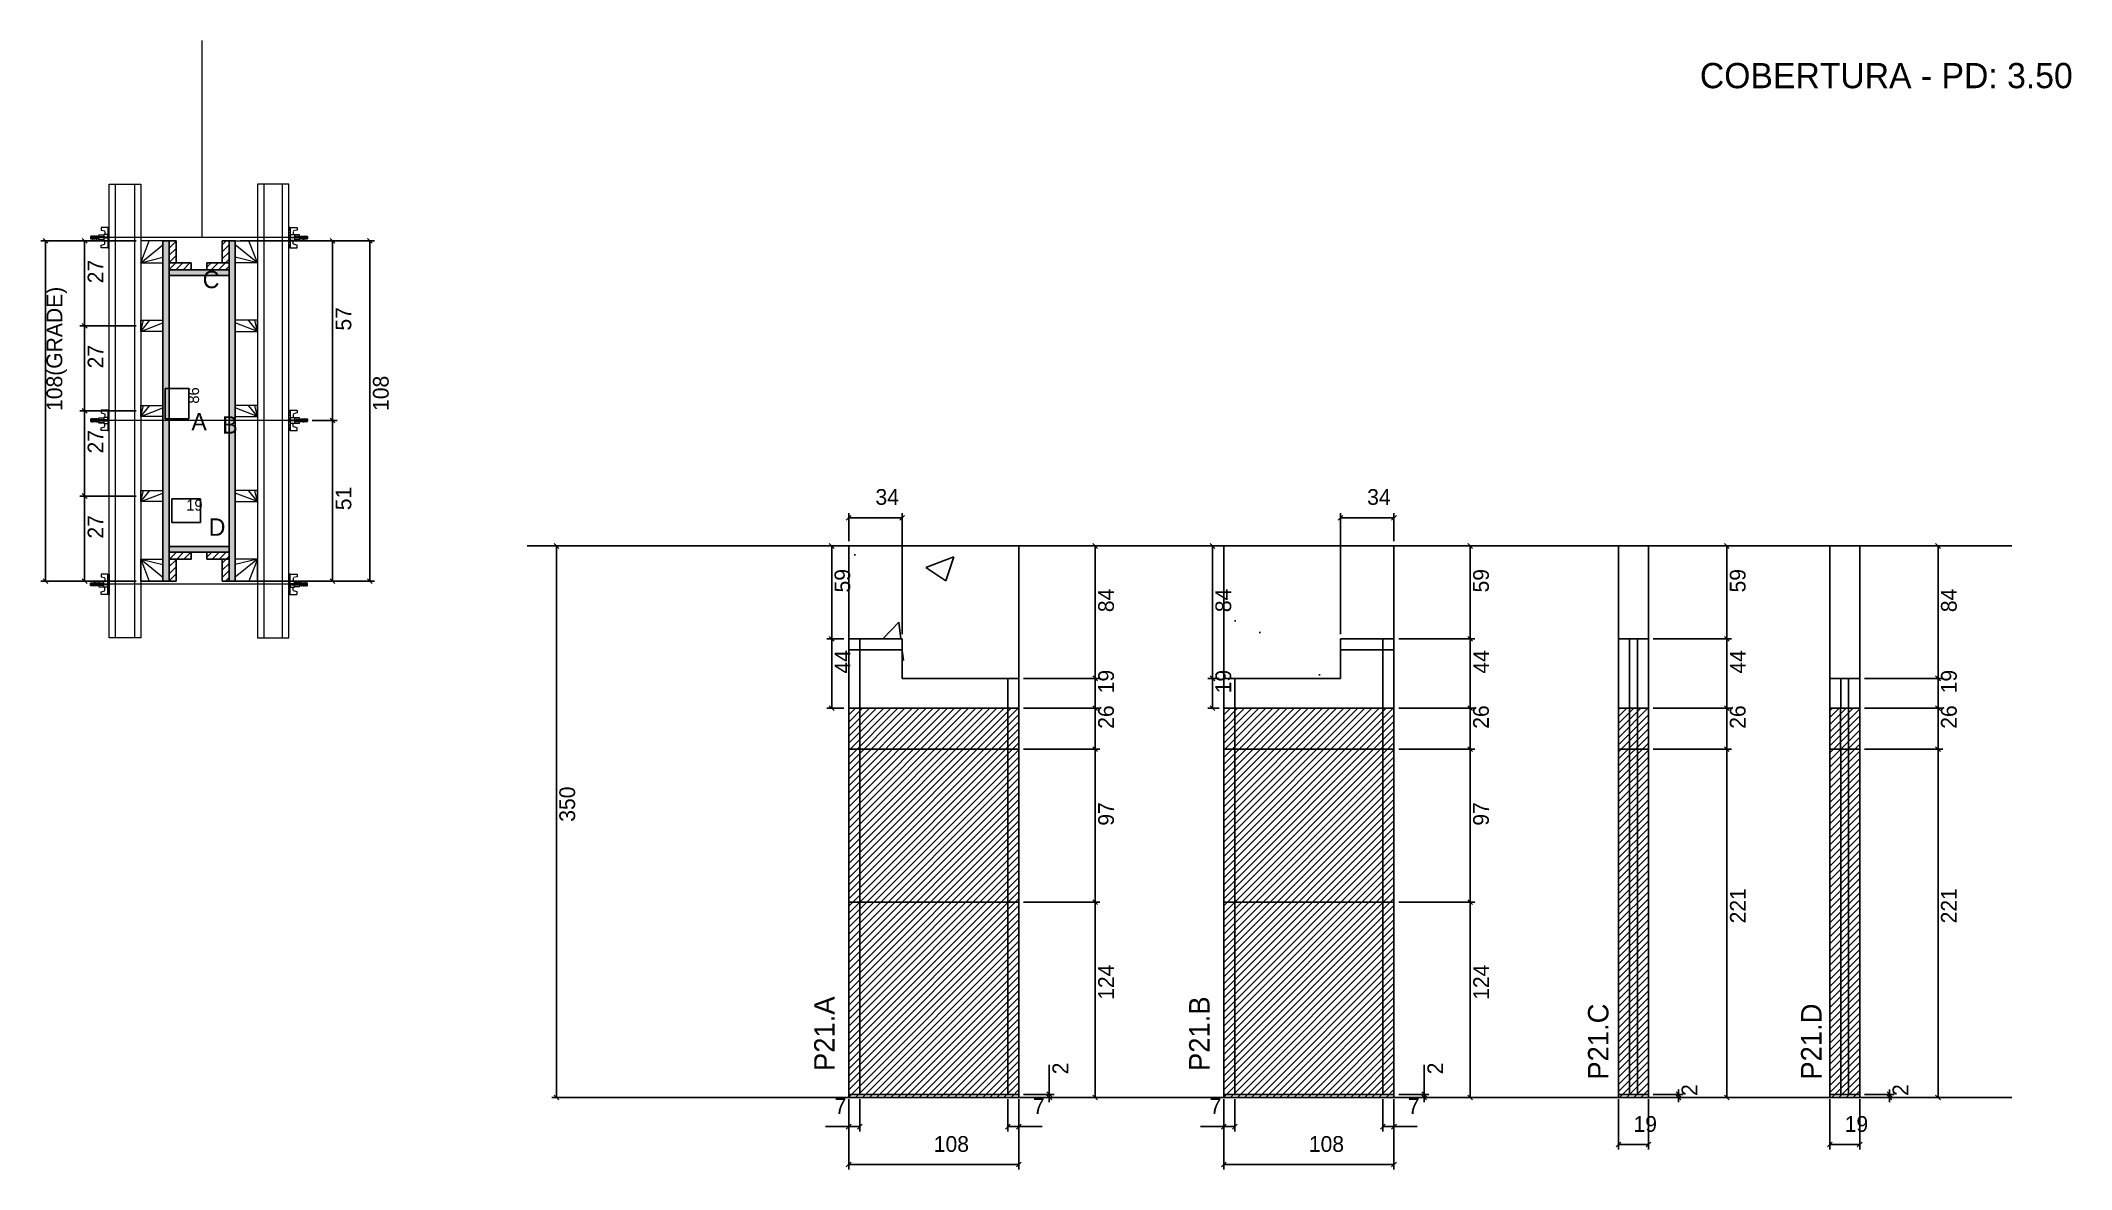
# Model space of a CAD drawing. Header units: metres. Extents: x 6126 to 7415, y 11200 to 11916.
import ezdxf

# ---------------------------------------------------------------- set-up
doc = ezdxf.new("R2010")
doc.units = ezdxf.units.M
for name, color, linetype in [('CHAPA', 7, 'Continuous'), ('COTA', 7, 'Continuous'), ('Hachura', 7, 'Continuous'), ('Madeira', 7, 'Continuous'), ('NIVEL 2° PAV.', 7, 'Continuous'), ('NOMENCLATURA', 7, 'Continuous'), ('Nível', 7, 'Continuous'), ('Painéis', 7, 'Continuous'), ('Perfil Metálico', 7, 'Continuous'), ('SARR_2.2x7', 7, 'Continuous'), ('SARRAFO', 7, 'Continuous'), ('Texto Seção', 7, 'Continuous'), ('TEXTO_GERAL', 7, 'Continuous')]:
    doc.layers.add(name, color=color, linetype=linetype)

msp = doc.modelspace()

# ---------------------------------------------------------------- texts
at = {"layer": 'COTA', "color": 241, "lineweight": 25}
for s, p in [('27', (6165.8, 11762)), ('108(GRADE)', (6139.7, 11681)), ('57', (6323.1, 11732)), ('27', (6165.8, 11708)), ('108', (6346.8, 11681)), ('27', (6165.8, 11654)), ('51', (6323.1, 11618)), ('27', (6165.8, 11600))]:
    msp.add_text(s, height=10, rotation=90, dxfattribs=at).set_placement(p)
at = {"layer": 'COTA', "color": 1, "lineweight": 25}
msp.add_text('86', height=7, rotation=90, dxfattribs=at).set_placement((6226.5, 11685.6))
msp.add_text('19', height=7, dxfattribs=at).set_placement((6218.3, 11617.7))
at = {"layer": 'COTA', "color": 240, "lineweight": 25}
for s, p in [('59', (7207.8, 11565.8)), ('84', (6807, 11553.3)), ('84', (7341.8, 11553.3)), ('26', (6807, 11479.3)), ('26', (7044.9, 11479.3)), ('26', (7207.8, 11479.3)), ('26', (7341.8, 11479.3)), ('97', (6807, 11417.8)), ('97', (7044.9, 11417.8)), ('221', (7207.9, 11355.8)), ('221', (7341.8, 11355.8)), ('124', (6807, 11307.3)), ('124', (7045, 11307.3)), ('2', (6778, 11260)), ('2', (7015.9, 11260)), ('2', (7177.2, 11246.3)), ('2', (7311.1, 11246.3))]:
    msp.add_text(s, height=10, rotation=90, dxfattribs=at).set_placement(p)
for s, p in [('7', (6629.8, 11234.9)), ('7', (6755.6, 11234.9)), ('7', (6867.8, 11234.9)), ('7', (6993.5, 11234.9)), ('19', (7136.7, 11223.5)), ('19', (7270.7, 11223.5)), ('108', (6692.7, 11210.8)), ('108', (6930.7, 11210.8))]:
    msp.add_text(s, height=10, dxfattribs=at).set_placement(p)
at = {"layer": 'NIVEL 2° PAV.', "color": 240, "lineweight": 25}
msp.add_text('350', height=10, rotation=90, dxfattribs=at).set_placement((6465.1, 11420.3))
at = {"layer": 'NOMENCLATURA', "color": 2, "lineweight": 25}
msp.add_text('COBERTURA - PD: 3.50', height=16, dxfattribs=at).set_placement((7178.8, 11885.8))
at = {"layer": 'Painéis', "color": 240, "lineweight": 25}
for p in [(6655.7, 11621.4), (6967.7, 11621.4)]:
    msp.add_text('34', height=10, dxfattribs=at).set_placement(p)
for s, p in [('59', (6639.7, 11565.8)), ('59', (7044.9, 11565.8)), ('84', (6881.4, 11553.3)), ('44', (6639.8, 11514.3)), ('44', (7045, 11514.3)), ('44', (7207.9, 11514.3)), ('19', (6807, 11501.8)), ('19', (6881.4, 11501.8)), ('19', (7341.8, 11501.8))]:
    msp.add_text(s, height=10, rotation=90, dxfattribs=at).set_placement(p)
at = {"layer": 'Texto Seção', "color": 7, "lineweight": 15}
for s, p in [('P21.A', (6629.8, 11262.1)), ('P21.B', (6867.7, 11262.1)), ('P21.C', (7120.8, 11256.6)), ('P21.D', (7256, 11256.6))]:
    msp.add_text(s, height=13, rotation=90, dxfattribs=at).set_placement(p)
at = {"layer": 'TEXTO_GERAL', "color": 7, "lineweight": 25}
for s, p in [('C', (6228.8, 11758.9)), ('A', (6221.6, 11668.6)), ('B', (6241.2, 11666.6)), ('D', (6232.6, 11601.8))]:
    msp.add_text(s, height=11, dxfattribs=at).set_placement(p)

# ---------------------------------------------------------------- hatches: boundary and pattern name
at = {"layer": 'COTA'}
h = msp.add_hatch(dxfattribs=at)
h.set_pattern_fill('AR-CONC')
h.paths.add_polyline_path([(6672.7, 11536.3), (6672.7, 11511.3), (6746.7, 11511.3), (6746.7, 11595.3), (6638.7, 11595.3), (6638.7, 11536.3), (6672.7, 11536.3)])
h = msp.add_hatch(dxfattribs=at)
h.set_pattern_fill('AR-CONC')
h.paths.add_polyline_path([(6950.7, 11536.3), (6950.7, 11511.3), (6876.7, 11511.3), (6876.7, 11595.3), (6984.7, 11595.3), (6984.7, 11536.3), (6950.7, 11536.3)])
h = msp.add_hatch(dxfattribs=at)
h.set_pattern_fill('AR-CONC')
h.paths.add_polyline_path([(7146.2, 11536.3), (7146.2, 11595.3), (7127.2, 11595.3), (7127.2, 11536.3), (7146.2, 11536.3)])
h = msp.add_hatch(dxfattribs=at)
h.set_pattern_fill('AR-CONC')
h.paths.add_polyline_path([(7280.2, 11511.3), (7280.2, 11595.3), (7261.2, 11595.3), (7261.2, 11511.3), (7280.2, 11511.3)])
at = {"layer": 'Hachura'}
h = msp.add_hatch(color=7, dxfattribs=at)
h.dxf.hatch_style = 1
h.paths.add_polyline_path([(6207.5, 11789), (6203.5, 11789), (6203.5, 11573), (6207.5, 11573), (6207.5, 11789)])
h = msp.add_hatch(color=7, dxfattribs=at)
h.dxf.hatch_style = 1
h.paths.add_polyline_path([(6207.5, 11789), (6203.5, 11789), (6203.5, 11573), (6207.5, 11573), (6207.5, 11789)])
h = msp.add_hatch(dxfattribs=at)
h.set_pattern_fill('ANSI31')
h.paths.add_polyline_path([(6207.5, 11775), (6211.9, 11775), (6211.9, 11789), (6207.5, 11789), (6207.5, 11775)])
h = msp.add_hatch(dxfattribs=at)
h.set_pattern_fill('ANSI31')
h.paths.add_polyline_path([(6245.5, 11775), (6241.1, 11775), (6241.1, 11789), (6245.5, 11789), (6245.5, 11775)])
h = msp.add_hatch(color=7, dxfattribs=at)
h.dxf.hatch_style = 1
h.paths.add_polyline_path([(6245.5, 11789), (6249.5, 11789), (6249.5, 11573), (6245.5, 11573), (6245.5, 11789)])
h = msp.add_hatch(color=7, dxfattribs=at)
h.dxf.hatch_style = 1
h.paths.add_polyline_path([(6245.5, 11789), (6249.5, 11789), (6249.5, 11573), (6245.5, 11573), (6245.5, 11789)])
h = msp.add_hatch(dxfattribs=at)
h.set_pattern_fill('ANSI31')
h.paths.add_polyline_path([(6207.5, 11770.6), (6207.5, 11775), (6221.5, 11775), (6221.5, 11770.6), (6207.5, 11770.6)])
h = msp.add_hatch(color=7, dxfattribs=at)
h.dxf.hatch_style = 1
h.paths.add_polyline_path([(6245.5, 11767), (6245.5, 11770.6), (6207.5, 11770.6), (6207.5, 11767), (6245.5, 11767)])
h = msp.add_hatch(color=7, dxfattribs=at)
h.dxf.hatch_style = 1
h.paths.add_polyline_path([(6245.5, 11767), (6245.5, 11770.6), (6207.5, 11770.6), (6207.5, 11767), (6245.5, 11767)])
h = msp.add_hatch(dxfattribs=at)
h.set_pattern_fill('ANSI31')
h.paths.add_polyline_path([(6245.5, 11770.6), (6245.5, 11775), (6231.5, 11775), (6231.5, 11770.6), (6245.5, 11770.6)])
h = msp.add_hatch(color=7, dxfattribs=at)
h.dxf.hatch_style = 1
h.paths.add_polyline_path([(6245.5, 11591.4), (6245.5, 11595), (6207.5, 11595), (6207.5, 11591.4), (6245.5, 11591.4)])
h = msp.add_hatch(color=7, dxfattribs=at)
h.dxf.hatch_style = 1
h.paths.add_polyline_path([(6245.5, 11591.4), (6245.5, 11595), (6207.5, 11595), (6207.5, 11591.4), (6245.5, 11591.4)])
h = msp.add_hatch(dxfattribs=at)
h.set_pattern_fill('ANSI31')
h.paths.add_polyline_path([(6207.5, 11587), (6207.5, 11591.4), (6221.5, 11591.4), (6221.5, 11587), (6207.5, 11587)])
h = msp.add_hatch(dxfattribs=at)
h.set_pattern_fill('ANSI31')
h.paths.add_polyline_path([(6207.5, 11587), (6211.9, 11587), (6211.9, 11573), (6207.5, 11573), (6207.5, 11587)])
h = msp.add_hatch(dxfattribs=at)
h.set_pattern_fill('ANSI31')
h.paths.add_polyline_path([(6245.5, 11587), (6245.5, 11591.4), (6231.5, 11591.4), (6231.5, 11587), (6245.5, 11587)])
h = msp.add_hatch(dxfattribs=at)
h.set_pattern_fill('ANSI31')
h.paths.add_polyline_path([(6245.5, 11587), (6241.1, 11587), (6241.1, 11573), (6245.5, 11573), (6245.5, 11587)])
h = msp.add_hatch(dxfattribs=at)
h.set_pattern_fill('ANSI31')
h.paths.add_polyline_path([(6746.7, 11492.3), (6638.7, 11492.3), (6638.7, 11245.3), (6746.7, 11245.3), (6746.7, 11492.3)])
h = msp.add_hatch(dxfattribs=at)
h.set_pattern_fill('ANSI31')
h.paths.add_polyline_path([(6984.7, 11492.3), (6876.7, 11492.3), (6876.7, 11245.3), (6984.7, 11245.3), (6984.7, 11492.3)])
h = msp.add_hatch(dxfattribs=at)
h.set_pattern_fill('ANSI31')
h.paths.add_polyline_path([(7146.2, 11492.3), (7127.2, 11492.3), (7127.2, 11245.3), (7146.2, 11245.3), (7146.2, 11492.3)])
h = msp.add_hatch(dxfattribs=at)
h.set_pattern_fill('ANSI31')
h.paths.add_polyline_path([(7280.2, 11492.3), (7261.2, 11492.3), (7261.2, 11245.3), (7280.2, 11245.3), (7280.2, 11492.3)])

# ---------------------------------------------------------------- linework, layer by layer
at = {"layer": 'CHAPA', "color": 1, "lineweight": 25}
for points in [[(6207.5, 11789), (6203.5, 11789), (6203.5, 11573), (6207.5, 11573)], [(6207.5, 11789), (6203.5, 11789), (6203.5, 11573), (6207.5, 11573)], [(6245.5, 11789), (6249.5, 11789), (6249.5, 11573), (6245.5, 11573)], [(6245.5, 11789), (6249.5, 11789), (6249.5, 11573), (6245.5, 11573)], [(6245.5, 11767), (6245.5, 11770.6), (6207.5, 11770.6), (6207.5, 11767)], [(6245.5, 11767), (6245.5, 11770.6), (6207.5, 11770.6), (6207.5, 11767)], [(6245.5, 11591.4), (6245.5, 11595), (6207.5, 11595), (6207.5, 11591.4)], [(6245.5, 11591.4), (6245.5, 11595), (6207.5, 11595), (6207.5, 11591.4)]]:
    msp.add_lwpolyline(points, close=True, dxfattribs=at)
at = {"layer": 'COTA', "color": 241, "lineweight": 25}
for p, q in [((6186.5, 11789), (6126, 11789)), ((6129, 11573), (6129, 11789)), ((6186.5, 11789), (6150.9, 11789)), ((6153.9, 11789), (6153.9, 11735)), ((6252.5, 11789), (6337.9, 11789)), ((6286.5, 11789), (6314.2, 11789)), ((6311.2, 11789), (6311.2, 11675)), ((6334.9, 11573), (6334.9, 11789)), ((6186.5, 11735), (6150.9, 11735)), ((6186.5, 11735), (6150.9, 11735)), ((6153.9, 11735), (6153.9, 11681)), ((6186.5, 11681), (6150.9, 11681)), ((6186.5, 11681), (6150.9, 11681)), ((6153.9, 11681), (6153.9, 11627)), ((6298.3, 11675), (6314.2, 11675)), ((6298.3, 11675), (6314.2, 11675)), ((6311.2, 11573), (6311.2, 11675)), ((6186.5, 11627), (6150.9, 11627)), ((6186.5, 11627), (6150.9, 11627)), ((6153.9, 11627), (6153.9, 11573)), ((6638.7, 11536.3), (6638.7, 11595.3)), ((6746.7, 11595.3), (6638.7, 11595.3)), ((6746.7, 11511.3), (6746.7, 11595.3)), ((6876.7, 11511.3), (6876.7, 11595.3)), ((6876.7, 11595.3), (6984.7, 11595.3)), ((6984.7, 11536.3), (6984.7, 11595.3)), ((6186.5, 11573), (6126, 11573)), ((6186.5, 11573), (6150.9, 11573)), ((6252.5, 11573), (6337.9, 11573)), ((6286.5, 11573), (6314.2, 11573))]:
    msp.add_line(p, q, dxfattribs=at)
at = {"layer": 'COTA', "color": 0, "lineweight": 25}
for p, q in [((6130.5, 11787.5), (6127.5, 11790.5)), ((6155.4, 11787.5), (6152.4, 11790.5)), ((6312.7, 11787.5), (6309.7, 11790.5)), ((6336.4, 11787.5), (6333.4, 11790.5)), ((6152.4, 11736.5), (6155.4, 11733.5)), ((6155.4, 11733.5), (6152.4, 11736.5)), ((6152.4, 11682.5), (6155.4, 11679.5)), ((6155.4, 11679.5), (6152.4, 11682.5)), ((6312.7, 11673.5), (6309.7, 11676.5)), ((6309.7, 11676.5), (6312.7, 11673.5)), ((6152.4, 11628.5), (6155.4, 11625.5)), ((6155.4, 11625.5), (6152.4, 11628.5)), ((6796.6, 11593.8), (6793.6, 11596.8)), ((7197.4, 11593.8), (7194.4, 11596.8)), ((7331.4, 11593.8), (7328.4, 11596.8)), ((6127.5, 11574.5), (6130.5, 11571.5)), ((6152.4, 11574.5), (6155.4, 11571.5)), ((6309.7, 11574.5), (6312.7, 11571.5)), ((6333.4, 11574.5), (6336.4, 11571.5)), ((7194.4, 11537.8), (7197.4, 11534.8)), ((6793.6, 11512.8), (6796.6, 11509.8)), ((7328.4, 11512.8), (7331.4, 11509.8)), ((6796.6, 11490.8), (6793.6, 11493.8)), ((7034.5, 11490.8), (7031.5, 11493.8)), ((7197.4, 11490.8), (7194.4, 11493.8)), ((7331.4, 11490.8), (7328.4, 11493.8)), ((6796.6, 11464.8), (6793.6, 11467.8)), ((6793.6, 11467.8), (6796.6, 11464.8)), ((7034.5, 11464.8), (7031.5, 11467.8)), ((7031.5, 11467.8), (7034.5, 11464.8)), ((7197.4, 11464.8), (7194.4, 11467.8)), ((7194.4, 11467.8), (7197.4, 11464.8)), ((7331.4, 11464.8), (7328.4, 11467.8)), ((7328.4, 11467.8), (7331.4, 11464.8)), ((6796.6, 11367.8), (6793.6, 11370.8)), ((6793.6, 11370.8), (6796.6, 11367.8)), ((7034.5, 11367.8), (7031.5, 11370.8)), ((7031.5, 11370.8), (7034.5, 11367.8)), ((6764.5, 11248.8), (6767.5, 11245.8)), ((6767.5, 11243.8), (6764.5, 11246.8)), ((6793.6, 11246.8), (6796.6, 11243.8)), ((7002.4, 11248.8), (7005.4, 11245.8)), ((7005.4, 11243.8), (7002.4, 11246.8)), ((7031.5, 11246.8), (7034.5, 11243.8)), ((7163.7, 11248.8), (7166.7, 11245.8)), ((7166.7, 11243.8), (7163.7, 11246.8)), ((7194.4, 11246.8), (7197.4, 11243.8)), ((7297.6, 11248.8), (7300.6, 11245.8)), ((7300.6, 11243.8), (7297.6, 11246.8)), ((7328.4, 11246.8), (7331.4, 11243.8)), ((6640.2, 11228.3), (6637.2, 11225.3)), ((6644.2, 11225.3), (6647.2, 11228.3)), ((6741.2, 11228.3), (6738.2, 11225.3)), ((6745.2, 11225.3), (6748.2, 11228.3)), ((6878.2, 11228.3), (6875.2, 11225.3)), ((6882.2, 11225.3), (6885.2, 11228.3)), ((6979.2, 11228.3), (6976.2, 11225.3)), ((6983.2, 11225.3), (6986.2, 11228.3)), ((7128.7, 11216.9), (7125.7, 11213.9)), ((7144.7, 11213.9), (7147.7, 11216.9)), ((7262.7, 11216.9), (7259.7, 11213.9)), ((7278.7, 11213.9), (7281.7, 11216.9)), ((6640.2, 11204.2), (6637.2, 11201.2)), ((6745.2, 11201.2), (6748.2, 11204.2)), ((6878.2, 11204.2), (6875.2, 11201.2)), ((6983.2, 11201.2), (6986.2, 11204.2))]:
    msp.add_line(p, q, dxfattribs=at)
at = {"layer": 'COTA', "color": 180, "lineweight": 25}
for p, q in [((6220, 11695.2), (6205, 11695.2)), ((6205, 11695.2), (6205, 11675.9)), ((6220, 11675.9), (6220, 11695.2)), ((6205, 11675.9), (6220, 11675.9)), ((6227.3, 11625.2), (6209.3, 11625.2)), ((6209.3, 11625.2), (6209.3, 11610.2)), ((6227.3, 11610.2), (6227.3, 11625.2)), ((6209.3, 11610.2), (6227.3, 11610.2))]:
    msp.add_line(p, q, dxfattribs=at)
at = {"layer": 'COTA', "color": 4, "lineweight": 25}
for p, q in [((6749.7, 11595.3), (6798.1, 11595.3)), ((6795.1, 11511.3), (6795.1, 11595.3)), ((7149.2, 11595.3), (7198.9, 11595.3)), ((7195.9, 11536.3), (7195.9, 11595.3)), ((7283.2, 11595.3), (7332.9, 11595.3)), ((7329.9, 11511.3), (7329.9, 11595.3)), ((7149.2, 11536.3), (7198.9, 11536.3)), ((6749.7, 11511.3), (6798.1, 11511.3)), ((7283.2, 11511.3), (7332.9, 11511.3)), ((6749.7, 11492.3), (6798.1, 11492.3)), ((6795.1, 11466.3), (6795.1, 11492.3)), ((6987.7, 11492.3), (7036, 11492.3)), ((7033, 11466.3), (7033, 11492.3)), ((7149.2, 11492.3), (7198.9, 11492.3)), ((7195.9, 11466.3), (7195.9, 11492.3)), ((7283.2, 11492.3), (7332.9, 11492.3)), ((7329.9, 11466.3), (7329.9, 11492.3)), ((6749.7, 11466.3), (6798.1, 11466.3)), ((6749.7, 11466.3), (6798.1, 11466.3)), ((6795.1, 11369.3), (6795.1, 11466.3)), ((6987.7, 11466.3), (7036, 11466.3)), ((6987.7, 11466.3), (7036, 11466.3)), ((7033, 11369.3), (7033, 11466.3)), ((7149.2, 11466.3), (7198.9, 11466.3)), ((7149.2, 11466.3), (7198.9, 11466.3)), ((7195.9, 11245.3), (7195.9, 11466.3)), ((7283.2, 11466.3), (7332.9, 11466.3)), ((7283.2, 11466.3), (7332.9, 11466.3)), ((7329.9, 11245.3), (7329.9, 11466.3)), ((6749.7, 11369.3), (6798.1, 11369.3)), ((6787.6, 11369.3), (6798.1, 11369.3)), ((6795.1, 11245.3), (6795.1, 11369.3)), ((6987.7, 11369.3), (7036, 11369.3)), ((7025.5, 11369.3), (7036, 11369.3)), ((7033, 11245.3), (7033, 11369.3)), ((6766, 11247.3), (6766, 11266.1)), ((7003.9, 11247.3), (7003.9, 11266.1)), ((7165.2, 11247.3), (7165.2, 11250.3)), ((7299.1, 11247.3), (7299.1, 11250.3)), ((6638.7, 11244.3), (6638.7, 11199.7)), ((6638.7, 11242.3), (6638.7, 11223.8)), ((6645.7, 11244.3), (6645.7, 11223.8)), ((6739.7, 11244.3), (6739.7, 11223.8)), ((6746.7, 11244.3), (6746.7, 11199.7)), ((6746.7, 11242.3), (6746.7, 11223.8)), ((6749.7, 11247.3), (6769, 11247.3)), ((6749.7, 11245.3), (6769, 11245.3)), ((6749.7, 11245.3), (6798.1, 11245.3)), ((6766, 11245.3), (6766, 11247.3)), ((6766, 11245.3), (6766, 11242.3)), ((6876.7, 11244.3), (6876.7, 11199.7)), ((6876.7, 11242.3), (6876.7, 11223.8)), ((6883.7, 11244.3), (6883.7, 11223.8)), ((6977.7, 11244.3), (6977.7, 11223.8)), ((6984.7, 11244.3), (6984.7, 11199.7)), ((6984.7, 11242.3), (6984.7, 11223.8)), ((6987.7, 11247.3), (7006.9, 11247.3)), ((6987.7, 11245.3), (7006.9, 11245.3)), ((6987.7, 11245.3), (7036, 11245.3)), ((7003.9, 11245.3), (7003.9, 11247.3)), ((7003.9, 11245.3), (7003.9, 11242.3)), ((7127.2, 11244.3), (7127.2, 11212.4)), ((7146.2, 11244.3), (7146.2, 11212.4)), ((7149.2, 11247.3), (7168.2, 11247.3)), ((7149.2, 11245.3), (7168.2, 11245.3)), ((7149.2, 11245.3), (7198.9, 11245.3)), ((7165.2, 11245.3), (7165.2, 11247.3)), ((7165.2, 11245.3), (7165.2, 11242.3)), ((7261.2, 11244.3), (7261.2, 11212.4)), ((7280.2, 11244.3), (7280.2, 11212.4)), ((7283.2, 11247.3), (7302.1, 11247.3)), ((7283.2, 11245.3), (7302.1, 11245.3)), ((7283.2, 11245.3), (7332.9, 11245.3)), ((7299.1, 11245.3), (7299.1, 11247.3)), ((7299.1, 11245.3), (7299.1, 11242.3)), ((6638.7, 11226.8), (6624, 11226.8)), ((6645.7, 11226.8), (6638.7, 11226.8)), ((6739.7, 11226.8), (6746.7, 11226.8)), ((6746.7, 11226.8), (6761.4, 11226.8)), ((6876.7, 11226.8), (6861.9, 11226.8)), ((6883.7, 11226.8), (6876.7, 11226.8)), ((6977.7, 11226.8), (6984.7, 11226.8)), ((6984.7, 11226.8), (6999.4, 11226.8)), ((7127.2, 11215.4), (7146.2, 11215.4)), ((7261.2, 11215.4), (7280.2, 11215.4)), ((6746.7, 11202.7), (6638.7, 11202.7)), ((6984.7, 11202.7), (6876.7, 11202.7))]:
    msp.add_line(p, q, dxfattribs=at)
at = {"layer": 'COTA', "color": 241, "lineweight": 25}
for points in [[(7146.2, 11536.3), (7146.2, 11595.3), (7127.2, 11595.3), (7127.2, 11536.3)], [(7280.2, 11511.3), (7280.2, 11595.3), (7261.2, 11595.3), (7261.2, 11511.3)]]:
    msp.add_lwpolyline(points, dxfattribs=at)
at = {"layer": 'Hachura', "color": 0, "lineweight": 9}
for p, q in [((6158, 11792), (6157.7, 11791.7)), ((6157.7, 11791.7), (6157.7, 11790.4)), ((6158.4, 11792), (6158, 11792)), ((6158, 11790.1), (6158, 11792)), ((6158.7, 11790.1), (6158, 11791.4)), ((6158.6, 11790), (6158, 11791.1)), ((6158, 11790.6), (6158.4, 11789.9)), ((6158.4, 11792.1), (6159.5, 11789.9)), ((6158.4, 11792), (6159.3, 11790.1)), ((6158.4, 11792), (6159.3, 11790.1)), ((6159.8, 11790), (6158.7, 11792.1)), ((6159.5, 11792), (6158.9, 11792)), ((6159.8, 11790.1), (6158.9, 11792)), ((6159.5, 11792), (6160.5, 11790.1)), ((6159.6, 11792.1), (6160.7, 11789.9)), ((6160.9, 11790), (6159.9, 11792.1)), ((6160.7, 11792), (6160, 11792)), ((6161, 11790.1), (6160, 11792)), ((6160.2, 11792), (6160, 11792)), ((6160.7, 11792), (6161.6, 11790.1)), ((6160.8, 11792.1), (6161.9, 11789.9)), ((6162.1, 11790), (6161, 11792.1)), ((6161.8, 11792), (6161.2, 11792)), ((6162.2, 11790.1), (6161.2, 11792)), ((6161.8, 11792), (6162.8, 11790.1)), ((6162.8, 11790.9), (6162.2, 11792.1)), ((6162.8, 11791.1), (6162.4, 11792)), ((6162.8, 11792), (6162.4, 11792)), ((6162.8, 11789.3), (6162.8, 11792.7)), ((6162.8, 11792.7), (6166, 11792.7)), ((6162.8, 11791.6), (6166, 11791.6)), ((6162.9, 11789.3), (6162.9, 11792.7)), ((6169.5, 11797.4), (6164.4, 11797.4)), ((6164.4, 11797.4), (6164.4, 11795.8)), ((6164.4, 11795.8), (6166.6, 11795.2)), ((6166, 11792.9), (6166, 11789.1)), ((6168.6, 11792.9), (6166, 11792.9)), ((6168.6, 11791.3), (6166.6, 11791.3)), ((6166.6, 11790.8), (6168.6, 11790.8)), ((6166.8, 11794.9), (6166.8, 11792.9)), ((6168.6, 11797.4), (6168.6, 11784.6)), ((6168.6, 11797.4), (6168.6, 11792.3)), ((6168.6, 11797.3), (6169.5, 11797.3)), ((6168.6, 11797.1), (6169.5, 11797.1)), ((6168.6, 11796.8), (6169.5, 11796.8)), ((6168.6, 11796.3), (6169.5, 11796.3)), ((6168.6, 11795.5), (6169.5, 11795.5)), ((6168.6, 11794), (6169.5, 11794)), ((6168.6, 11791), (6168.6, 11792.9)), ((6168.6, 11792.3), (6168.6, 11791.6)), ((6168.6, 11791), (6169.5, 11791)), ((6168.9, 11792), (6168.7, 11792)), ((6169.4, 11792), (6168.9, 11792)), ((6169.5, 11784.6), (6169.5, 11797.4)), ((6169.5, 11785.5), (6169.5, 11793.3)), ((6283.5, 11784.6), (6283.5, 11797.4)), ((6283.5, 11797.4), (6288.6, 11797.4)), ((6284.4, 11797.3), (6283.5, 11797.3)), ((6284.4, 11797.1), (6283.5, 11797.1)), ((6284.4, 11796.8), (6283.5, 11796.8)), ((6284.4, 11796.3), (6283.5, 11796.3)), ((6284.4, 11795.5), (6283.5, 11795.5)), ((6284.4, 11794), (6283.5, 11794)), ((6283.5, 11785.5), (6283.5, 11793.3)), ((6284.4, 11791), (6283.5, 11791)), ((6283.7, 11792), (6284.1, 11792)), ((6284.1, 11792), (6284.3, 11792)), ((6284.4, 11797.4), (6284.4, 11784.6)), ((6284.4, 11797.4), (6284.4, 11792.3)), ((6284.4, 11791), (6284.4, 11792.9)), ((6284.4, 11792.9), (6287, 11792.9)), ((6284.4, 11792.3), (6284.4, 11791.6)), ((6284.4, 11791.3), (6286.4, 11791.3)), ((6286.4, 11790.8), (6284.4, 11790.8)), ((6286.2, 11794.9), (6286.2, 11792.9)), ((6288.7, 11795.8), (6286.5, 11795.2)), ((6287, 11792.9), (6287, 11789.1)), ((6290.2, 11792.7), (6287, 11792.7)), ((6290.2, 11791.6), (6287, 11791.6)), ((6288.7, 11797.4), (6288.7, 11795.8)), ((6290.2, 11789.3), (6290.2, 11792.7)), ((6290.2, 11789.3), (6290.2, 11792.7)), ((6290.2, 11790.9), (6290.9, 11792.1)), ((6291.2, 11792), (6290.2, 11790.1)), ((6290.2, 11791.1), (6290.7, 11792)), ((6290.2, 11792), (6290.7, 11792)), ((6290.9, 11790), (6292, 11792.1)), ((6290.9, 11790.1), (6291.8, 11792)), ((6292.3, 11792.1), (6291.2, 11789.9)), ((6291.2, 11792), (6291.8, 11792)), ((6292.3, 11792), (6291.4, 11790.1)), ((6292, 11790.1), (6293, 11792)), ((6292.1, 11790), (6293.2, 11792.1)), ((6293.4, 11792.1), (6292.3, 11789.9)), ((6292.3, 11792), (6293, 11792)), ((6293.5, 11792), (6292.5, 11790.1)), ((6292.8, 11792), (6293, 11792)), ((6293.2, 11790.1), (6294.2, 11792)), ((6293.3, 11790), (6294.3, 11792.1)), ((6294.6, 11792.1), (6293.5, 11789.9)), ((6293.5, 11792), (6294.2, 11792)), ((6294.7, 11792), (6293.7, 11790.1)), ((6294.7, 11792), (6293.7, 11790.1)), ((6294.3, 11790.1), (6295, 11791.4)), ((6294.4, 11790), (6295, 11791.1)), ((6294.7, 11792), (6295, 11792)), ((6295, 11790.6), (6294.7, 11789.9)), ((6295, 11792), (6295.3, 11791.7)), ((6295, 11790.1), (6295, 11792)), ((6295.3, 11791.7), (6295.3, 11790.4)), ((6158, 11790.1), (6157.7, 11790.4)), ((6158, 11790.4), (6158.2, 11790.1)), ((6158.7, 11790.1), (6159.3, 11790.1)), ((6160.5, 11790.1), (6159.8, 11790.1)), ((6161.2, 11790.1), (6161, 11790.1)), ((6161.2, 11790.1), (6161.6, 11790.1)), ((6162.2, 11790.1), (6162.8, 11790.1)), ((6162.8, 11790.1), (6166, 11790.1)), ((6166, 11789.3), (6162.8, 11789.3)), ((6164.4, 11786.2), (6166.6, 11786.8)), ((6164.4, 11784.6), (6164.4, 11786.2)), ((6168.6, 11784.6), (6164.4, 11784.6)), ((6166, 11789.1), (6166, 11789.3)), ((6166, 11789.1), (6166, 11789.3)), ((6166, 11789.1), (6168.6, 11789.1)), ((6166.8, 11787.1), (6166.8, 11789.1)), ((6168.6, 11788), (6169.5, 11788)), ((6168.6, 11786.5), (6169.5, 11786.5)), ((6168.6, 11785.7), (6169.5, 11785.7)), ((6168.6, 11785.2), (6169.5, 11785.2)), ((6168.6, 11784.9), (6169.5, 11784.9)), ((6168.6, 11784.7), (6169.5, 11784.7)), ((6168.6, 11784.6), (6169.5, 11784.6)), ((6168.7, 11790), (6169.2, 11790)), ((6284.4, 11788), (6283.5, 11788)), ((6284.4, 11786.5), (6283.5, 11786.5)), ((6284.4, 11785.7), (6283.5, 11785.7)), ((6284.4, 11785.2), (6283.5, 11785.2)), ((6284.4, 11784.9), (6283.5, 11784.9)), ((6284.4, 11784.7), (6283.5, 11784.7)), ((6284.4, 11784.6), (6283.5, 11784.6)), ((6284.3, 11790), (6283.9, 11790)), ((6287, 11789.1), (6284.4, 11789.1)), ((6284.4, 11784.6), (6288.7, 11784.6)), ((6286.2, 11787.1), (6286.2, 11789.1)), ((6288.7, 11786.2), (6286.5, 11786.8)), ((6290.2, 11790.1), (6287, 11790.1)), ((6287, 11789.3), (6290.2, 11789.3)), ((6287, 11789.1), (6287, 11789.3)), ((6287, 11789.1), (6287, 11789.3)), ((6288.7, 11784.6), (6288.7, 11786.2)), ((6290.9, 11790.1), (6290.2, 11790.1)), ((6291.8, 11790.1), (6291.4, 11790.1)), ((6291.8, 11790.1), (6292, 11790.1)), ((6292.5, 11790.1), (6293.2, 11790.1)), ((6294.3, 11790.1), (6293.7, 11790.1)), ((6295, 11790.4), (6294.9, 11790.1)), ((6295, 11790.1), (6295.3, 11790.4)), ((6158, 11676), (6157.7, 11675.7)), ((6157.7, 11675.7), (6157.7, 11674.4)), ((6158.4, 11676), (6158, 11676)), ((6158, 11674.1), (6158, 11676)), ((6158.7, 11674.1), (6158, 11675.4)), ((6158.6, 11674), (6158, 11675.1)), ((6158, 11674.6), (6158.4, 11673.9)), ((6158.4, 11676.1), (6159.5, 11673.9)), ((6158.4, 11676), (6159.3, 11674.1)), ((6158.4, 11676), (6159.3, 11674.1)), ((6159.8, 11674), (6158.7, 11676.1)), ((6159.5, 11676), (6158.9, 11676)), ((6159.8, 11674.1), (6158.9, 11676)), ((6159.5, 11676), (6160.5, 11674.1)), ((6159.6, 11676.1), (6160.7, 11673.9)), ((6160.9, 11674), (6159.9, 11676.1)), ((6160.7, 11676), (6160, 11676)), ((6161, 11674.1), (6160, 11676)), ((6160.2, 11676), (6160, 11676)), ((6160.7, 11676), (6161.6, 11674.1)), ((6160.8, 11676.1), (6161.9, 11673.9)), ((6162.1, 11674), (6161, 11676.1)), ((6161.8, 11676), (6161.2, 11676)), ((6162.2, 11674.1), (6161.2, 11676)), ((6161.8, 11676), (6162.8, 11674.1)), ((6162.8, 11674.9), (6162.2, 11676.1)), ((6162.8, 11675.1), (6162.4, 11676)), ((6162.8, 11676), (6162.4, 11676)), ((6162.8, 11673.3), (6162.8, 11676.7)), ((6162.8, 11676.7), (6166, 11676.7)), ((6162.8, 11675.6), (6166, 11675.6)), ((6162.9, 11673.3), (6162.9, 11676.7)), ((6169.5, 11681.4), (6164.4, 11681.4)), ((6164.4, 11681.4), (6164.4, 11679.8)), ((6164.4, 11679.8), (6166.6, 11679.2)), ((6166, 11676.9), (6166, 11673.1)), ((6168.6, 11676.9), (6166, 11676.9)), ((6168.6, 11675.3), (6166.6, 11675.3)), ((6166.6, 11674.8), (6168.6, 11674.8)), ((6166.8, 11678.9), (6166.8, 11676.9)), ((6168.6, 11681.4), (6168.6, 11668.6)), ((6168.6, 11681.4), (6168.6, 11676.3)), ((6168.6, 11681.3), (6169.5, 11681.3)), ((6168.6, 11681.1), (6169.5, 11681.1)), ((6168.6, 11680.8), (6169.5, 11680.8)), ((6168.6, 11680.3), (6169.5, 11680.3)), ((6168.6, 11679.5), (6169.5, 11679.5)), ((6168.6, 11678), (6169.5, 11678)), ((6168.6, 11675), (6168.6, 11676.9)), ((6168.6, 11676.3), (6168.6, 11675.6)), ((6168.6, 11675), (6169.5, 11675)), ((6168.9, 11676), (6168.7, 11676)), ((6169.4, 11676), (6168.9, 11676)), ((6169.5, 11668.6), (6169.5, 11681.4)), ((6169.5, 11669.5), (6169.5, 11677.3)), ((6283.5, 11668.6), (6283.5, 11681.4)), ((6283.5, 11681.4), (6288.6, 11681.4)), ((6284.4, 11681.3), (6283.5, 11681.3)), ((6284.4, 11681.1), (6283.5, 11681.1)), ((6284.4, 11680.8), (6283.5, 11680.8)), ((6284.4, 11680.3), (6283.5, 11680.3)), ((6284.4, 11679.5), (6283.5, 11679.5)), ((6284.4, 11678), (6283.5, 11678)), ((6283.5, 11669.5), (6283.5, 11677.3)), ((6284.4, 11675), (6283.5, 11675)), ((6283.7, 11676), (6284.1, 11676)), ((6284.1, 11676), (6284.3, 11676)), ((6284.4, 11681.4), (6284.4, 11668.6)), ((6284.4, 11681.4), (6284.4, 11676.3)), ((6284.4, 11675), (6284.4, 11676.9)), ((6284.4, 11676.9), (6287, 11676.9)), ((6284.4, 11676.3), (6284.4, 11675.6)), ((6284.4, 11675.3), (6286.4, 11675.3)), ((6286.4, 11674.8), (6284.4, 11674.8)), ((6286.2, 11678.9), (6286.2, 11676.9)), ((6288.7, 11679.8), (6286.5, 11679.2)), ((6287, 11676.9), (6287, 11673.1)), ((6290.2, 11676.7), (6287, 11676.7)), ((6290.2, 11675.6), (6287, 11675.6)), ((6288.7, 11681.4), (6288.7, 11679.8)), ((6290.2, 11673.3), (6290.2, 11676.7)), ((6290.2, 11673.3), (6290.2, 11676.7)), ((6290.2, 11674.9), (6290.9, 11676.1)), ((6291.2, 11676), (6290.2, 11674.1)), ((6290.2, 11675.1), (6290.7, 11676)), ((6290.2, 11676), (6290.7, 11676)), ((6290.9, 11674), (6292, 11676.1)), ((6290.9, 11674.1), (6291.8, 11676)), ((6292.3, 11676.1), (6291.2, 11673.9)), ((6291.2, 11676), (6291.8, 11676)), ((6292.3, 11676), (6291.4, 11674.1)), ((6292, 11674.1), (6293, 11676)), ((6292.1, 11674), (6293.2, 11676.1)), ((6293.4, 11676.1), (6292.3, 11673.9)), ((6292.3, 11676), (6293, 11676)), ((6293.5, 11676), (6292.5, 11674.1)), ((6292.8, 11676), (6293, 11676)), ((6293.2, 11674.1), (6294.2, 11676)), ((6293.3, 11674), (6294.3, 11676.1)), ((6294.6, 11676.1), (6293.5, 11673.9)), ((6293.5, 11676), (6294.2, 11676)), ((6294.7, 11676), (6293.7, 11674.1)), ((6294.7, 11676), (6293.7, 11674.1)), ((6294.3, 11674.1), (6295, 11675.4)), ((6294.4, 11674), (6295, 11675.1)), ((6294.7, 11676), (6295, 11676)), ((6295, 11674.6), (6294.7, 11673.9)), ((6295, 11676), (6295.3, 11675.7)), ((6295, 11674.1), (6295, 11676)), ((6295.3, 11675.7), (6295.3, 11674.4)), ((6158, 11674.1), (6157.7, 11674.4)), ((6158, 11674.4), (6158.2, 11674.1)), ((6158.7, 11674.1), (6159.3, 11674.1)), ((6160.5, 11674.1), (6159.8, 11674.1)), ((6161.2, 11674.1), (6161, 11674.1)), ((6161.2, 11674.1), (6161.6, 11674.1)), ((6162.2, 11674.1), (6162.8, 11674.1)), ((6162.8, 11674.1), (6166, 11674.1)), ((6166, 11673.3), (6162.8, 11673.3)), ((6164.4, 11670.2), (6166.6, 11670.8)), ((6164.4, 11668.6), (6164.4, 11670.2)), ((6168.6, 11668.6), (6164.4, 11668.6)), ((6166, 11673.1), (6166, 11673.3)), ((6166, 11673.1), (6166, 11673.3)), ((6166, 11673.1), (6168.6, 11673.1)), ((6166.8, 11671.1), (6166.8, 11673.1)), ((6168.6, 11672), (6169.5, 11672)), ((6168.6, 11670.5), (6169.5, 11670.5)), ((6168.6, 11669.7), (6169.5, 11669.7)), ((6168.6, 11669.2), (6169.5, 11669.2)), ((6168.6, 11668.9), (6169.5, 11668.9)), ((6168.6, 11668.7), (6169.5, 11668.7)), ((6168.6, 11668.6), (6169.5, 11668.6)), ((6168.7, 11674), (6169.2, 11674)), ((6284.4, 11672), (6283.5, 11672)), ((6284.4, 11670.5), (6283.5, 11670.5)), ((6284.4, 11669.7), (6283.5, 11669.7)), ((6284.4, 11669.2), (6283.5, 11669.2)), ((6284.4, 11668.9), (6283.5, 11668.9)), ((6284.4, 11668.7), (6283.5, 11668.7)), ((6284.4, 11668.6), (6283.5, 11668.6)), ((6284.3, 11674), (6283.9, 11674)), ((6287, 11673.1), (6284.4, 11673.1)), ((6284.4, 11668.6), (6288.7, 11668.6)), ((6286.2, 11671.1), (6286.2, 11673.1)), ((6288.7, 11670.2), (6286.5, 11670.8)), ((6290.2, 11674.1), (6287, 11674.1)), ((6287, 11673.3), (6290.2, 11673.3)), ((6287, 11673.1), (6287, 11673.3)), ((6287, 11673.1), (6287, 11673.3)), ((6288.7, 11668.6), (6288.7, 11670.2)), ((6290.9, 11674.1), (6290.2, 11674.1)), ((6291.8, 11674.1), (6291.4, 11674.1)), ((6291.8, 11674.1), (6292, 11674.1)), ((6292.5, 11674.1), (6293.2, 11674.1)), ((6294.3, 11674.1), (6293.7, 11674.1)), ((6295, 11674.4), (6294.9, 11674.1)), ((6295, 11674.1), (6295.3, 11674.4)), ((6158, 11571.9), (6157.7, 11571.6)), ((6157.7, 11570.3), (6157.7, 11571.6)), ((6158, 11571.4), (6158.4, 11572.1)), ((6158.6, 11572), (6158, 11570.9)), ((6158, 11571.6), (6158.2, 11571.9)), ((6158.7, 11571.9), (6158, 11570.6)), ((6158, 11571.9), (6158, 11570)), ((6158.4, 11569.9), (6159.5, 11572.1)), ((6158.4, 11570), (6159.3, 11571.9)), ((6158.4, 11570), (6159.3, 11571.9)), ((6159.8, 11572), (6158.7, 11569.9)), ((6158.7, 11571.9), (6159.3, 11571.9)), ((6159.8, 11571.9), (6158.9, 11570)), ((6159.5, 11570), (6160.5, 11571.9)), ((6159.6, 11569.9), (6160.7, 11572.1)), ((6160.5, 11571.9), (6159.8, 11571.9)), ((6160.9, 11572), (6159.9, 11569.9)), ((6161, 11571.9), (6160, 11570)), ((6160.7, 11570), (6161.6, 11571.9)), ((6160.8, 11569.9), (6161.9, 11572.1)), ((6162.1, 11572), (6161, 11569.9)), ((6161.2, 11571.9), (6161, 11571.9)), ((6161.2, 11571.9), (6161.6, 11571.9)), ((6162.2, 11571.9), (6161.2, 11570)), ((6161.8, 11570), (6162.8, 11571.9)), ((6162.2, 11571.9), (6162.8, 11571.9)), ((6162.8, 11572.7), (6162.8, 11569.3)), ((6166, 11572.7), (6162.8, 11572.7)), ((6162.8, 11571.9), (6166, 11571.9)), ((6162.9, 11572.7), (6162.9, 11569.3)), ((6168.6, 11577.4), (6164.4, 11577.4)), ((6164.4, 11577.4), (6164.4, 11575.8)), ((6164.4, 11575.8), (6166.6, 11575.2)), ((6166, 11569.1), (6166, 11572.9)), ((6166, 11572.9), (6168.6, 11572.9)), ((6166, 11572.9), (6166, 11572.7)), ((6166, 11572.9), (6166, 11572.7)), ((6166.8, 11574.9), (6166.8, 11572.9)), ((6168.6, 11564.5), (6168.6, 11577.4)), ((6168.6, 11577.4), (6169.5, 11577.4)), ((6168.6, 11577.3), (6169.5, 11577.3)), ((6168.6, 11577.1), (6169.5, 11577.1)), ((6168.6, 11576.8), (6169.5, 11576.8)), ((6168.6, 11576.3), (6169.5, 11576.3)), ((6168.6, 11575.5), (6169.5, 11575.5)), ((6168.6, 11574), (6169.5, 11574)), ((6168.7, 11572), (6169.2, 11572)), ((6169.5, 11577.4), (6169.5, 11564.6)), ((6169.5, 11576.5), (6169.5, 11568.7)), ((6283.5, 11577.4), (6283.5, 11564.6)), ((6284.4, 11577.4), (6283.5, 11577.4)), ((6284.4, 11577.3), (6283.5, 11577.3)), ((6284.4, 11577.1), (6283.5, 11577.1)), ((6284.4, 11576.8), (6283.5, 11576.8)), ((6283.5, 11576.5), (6283.5, 11568.7)), ((6284.4, 11576.3), (6283.5, 11576.3)), ((6284.4, 11575.5), (6283.5, 11575.5)), ((6284.4, 11574), (6283.5, 11574)), ((6284.3, 11572), (6283.9, 11572)), ((6284.4, 11564.5), (6284.4, 11577.4)), ((6284.4, 11577.4), (6288.7, 11577.4)), ((6287, 11572.9), (6284.4, 11572.9)), ((6286.2, 11574.9), (6286.2, 11572.9)), ((6288.7, 11575.8), (6286.5, 11575.2)), ((6287, 11569.1), (6287, 11572.9)), ((6287, 11572.9), (6287, 11572.7)), ((6287, 11572.9), (6287, 11572.7)), ((6287, 11572.7), (6290.2, 11572.7)), ((6290.2, 11571.9), (6287, 11571.9)), ((6288.7, 11577.4), (6288.7, 11575.8)), ((6290.2, 11572.7), (6290.2, 11569.3)), ((6290.2, 11572.7), (6290.2, 11569.3)), ((6290.9, 11571.9), (6290.2, 11571.9)), ((6291.2, 11570), (6290.2, 11571.9)), ((6290.9, 11572), (6292, 11569.9)), ((6290.9, 11571.9), (6291.8, 11570)), ((6292.3, 11569.9), (6291.2, 11572.1)), ((6291.8, 11571.9), (6291.4, 11571.9)), ((6292.3, 11570), (6291.4, 11571.9)), ((6291.8, 11571.9), (6292, 11571.9)), ((6292, 11571.9), (6293, 11570)), ((6292.1, 11572), (6293.2, 11569.9)), ((6293.4, 11569.9), (6292.3, 11572.1)), ((6292.5, 11571.9), (6293.2, 11571.9)), ((6293.5, 11570), (6292.5, 11571.9)), ((6293.2, 11571.9), (6294.2, 11570)), ((6293.3, 11572), (6294.3, 11569.9)), ((6294.6, 11569.9), (6293.5, 11572.1)), ((6294.7, 11570), (6293.7, 11571.9)), ((6294.3, 11571.9), (6293.7, 11571.9)), ((6294.7, 11570), (6293.7, 11571.9)), ((6294.3, 11571.9), (6295, 11570.6)), ((6294.4, 11572), (6295, 11570.9)), ((6295, 11571.4), (6294.7, 11572.1)), ((6295, 11571.6), (6294.9, 11571.9)), ((6295, 11571.9), (6295.3, 11571.6)), ((6295, 11571.9), (6295, 11570)), ((6295.3, 11570.3), (6295.3, 11571.6)), ((6158, 11570), (6157.7, 11570.3)), ((6158.4, 11570), (6158, 11570)), ((6159.5, 11570), (6158.9, 11570)), ((6160.7, 11570), (6160, 11570)), ((6160.2, 11570), (6160, 11570)), ((6161.8, 11570), (6161.2, 11570)), ((6162.8, 11571.1), (6162.2, 11569.9)), ((6162.8, 11570.9), (6162.4, 11570)), ((6162.8, 11570), (6162.4, 11570)), ((6162.8, 11570.4), (6166, 11570.4)), ((6162.8, 11569.3), (6166, 11569.3)), ((6164.4, 11566.2), (6166.6, 11566.8)), ((6164.4, 11564.5), (6164.4, 11566.2)), ((6169.5, 11564.6), (6164.4, 11564.6)), ((6168.6, 11569.1), (6166, 11569.1)), ((6166.6, 11571.2), (6168.6, 11571.2)), ((6168.6, 11570.7), (6166.6, 11570.7)), ((6166.8, 11567.1), (6166.8, 11569.1)), ((6168.6, 11571), (6168.6, 11569.1)), ((6168.6, 11571), (6169.5, 11571)), ((6168.6, 11569.7), (6168.6, 11570.4)), ((6168.6, 11564.5), (6168.6, 11569.7)), ((6168.6, 11568), (6169.5, 11568)), ((6168.6, 11566.5), (6169.5, 11566.5)), ((6168.6, 11565.7), (6169.5, 11565.7)), ((6168.6, 11565.2), (6169.5, 11565.2)), ((6168.6, 11564.9), (6169.5, 11564.9)), ((6168.6, 11564.7), (6169.5, 11564.7)), ((6168.9, 11570), (6168.7, 11570)), ((6169.4, 11570), (6168.9, 11570)), ((6284.4, 11571), (6283.5, 11571)), ((6284.4, 11568), (6283.5, 11568)), ((6284.4, 11566.5), (6283.5, 11566.5)), ((6284.4, 11565.7), (6283.5, 11565.7)), ((6284.4, 11565.2), (6283.5, 11565.2)), ((6284.4, 11564.9), (6283.5, 11564.9)), ((6284.4, 11564.7), (6283.5, 11564.7)), ((6283.5, 11564.6), (6288.6, 11564.6)), ((6283.7, 11570), (6284.1, 11570)), ((6284.1, 11570), (6284.3, 11570)), ((6286.4, 11571.2), (6284.4, 11571.2)), ((6284.4, 11571), (6284.4, 11569.1)), ((6284.4, 11570.7), (6286.4, 11570.7)), ((6284.4, 11569.7), (6284.4, 11570.4)), ((6284.4, 11564.5), (6284.4, 11569.7)), ((6284.4, 11569.1), (6287, 11569.1)), ((6286.2, 11567.1), (6286.2, 11569.1)), ((6288.7, 11566.2), (6286.5, 11566.8)), ((6290.2, 11570.4), (6287, 11570.4)), ((6290.2, 11569.3), (6287, 11569.3)), ((6288.7, 11564.5), (6288.7, 11566.2)), ((6290.2, 11571.1), (6290.9, 11569.9)), ((6290.2, 11570.9), (6290.7, 11570)), ((6290.2, 11570), (6290.7, 11570)), ((6291.2, 11570), (6291.8, 11570)), ((6292.3, 11570), (6293, 11570)), ((6292.8, 11570), (6293, 11570)), ((6293.5, 11570), (6294.2, 11570)), ((6294.7, 11570), (6295, 11570)), ((6295, 11570), (6295.3, 11570.3))]:
    msp.add_line(p, q, dxfattribs=at)
at = {"layer": 'Hachura', "color": 251, "lineweight": 9}
for p, q in [((6294.3, 11791), (6162.5, 11791)), ((6294.3, 11675), (6162.5, 11675)), ((6294.3, 11571), (6162.5, 11571))]:
    msp.add_line(p, q, dxfattribs=at)
at = {"layer": 'Madeira', "color": 126, "lineweight": 18}
for p, q in [((6189.5, 11775), (6194.9, 11789)), ((6189.5, 11775), (6203.5, 11786.5)), ((6189.5, 11775), (6203.5, 11778.5)), ((6263.5, 11775), (6249.5, 11786.5)), ((6263.5, 11775), (6249.5, 11778.5)), ((6263.5, 11775), (6258.1, 11789)), ((6189.5, 11731.5), (6195.3, 11738.5)), ((6189.5, 11731.5), (6191.2, 11738.5)), ((6189.5, 11731.5), (6203.5, 11736.9)), ((6263.5, 11731.5), (6249.5, 11736.9)), ((6263.5, 11731.5), (6257.8, 11738.5)), ((6263.5, 11731.5), (6261.8, 11738.5)), ((6189.5, 11677.5), (6195.3, 11684.5)), ((6189.5, 11677.5), (6191.2, 11684.5)), ((6189.5, 11677.5), (6203.5, 11682.9)), ((6263.5, 11677.5), (6249.5, 11682.9)), ((6263.5, 11677.5), (6257.8, 11684.5)), ((6263.5, 11677.5), (6261.8, 11684.5)), ((6189.5, 11623.5), (6195.3, 11630.5)), ((6189.5, 11623.5), (6191.2, 11630.5)), ((6189.5, 11623.5), (6203.5, 11628.9)), ((6263.5, 11623.5), (6249.5, 11628.9)), ((6263.5, 11623.5), (6257.8, 11630.5)), ((6263.5, 11623.5), (6261.8, 11630.5)), ((6189.5, 11587), (6203.5, 11575.5)), ((6189.5, 11587), (6203.5, 11583.5)), ((6189.5, 11587), (6194.9, 11573)), ((6263.5, 11587), (6249.5, 11575.5)), ((6263.5, 11587), (6249.5, 11583.5)), ((6263.5, 11587), (6258.1, 11573))]:
    msp.add_line(p, q, dxfattribs=at)
for points in [[(6189.5, 11573), (6203.5, 11573), (6203.5, 11789), (6189.5, 11789)], [(6189.5, 11775), (6203.5, 11775), (6203.5, 11789), (6189.5, 11789)], [(6263.5, 11573), (6249.5, 11573), (6249.5, 11789), (6263.5, 11789)], [(6263.5, 11775), (6249.5, 11775), (6249.5, 11789), (6263.5, 11789)], [(6189.5, 11731.5), (6189.5, 11738.5), (6203.5, 11738.5), (6203.5, 11731.5)], [(6263.5, 11731.5), (6263.5, 11738.5), (6249.5, 11738.5), (6249.5, 11731.5)], [(6189.5, 11677.5), (6189.5, 11684.5), (6203.5, 11684.5), (6203.5, 11677.5)], [(6263.5, 11677.5), (6263.5, 11684.5), (6249.5, 11684.5), (6249.5, 11677.5)], [(6189.5, 11623.5), (6189.5, 11630.5), (6203.5, 11630.5), (6203.5, 11623.5)], [(6263.5, 11623.5), (6263.5, 11630.5), (6249.5, 11630.5), (6249.5, 11623.5)], [(6189.5, 11587), (6203.5, 11587), (6203.5, 11573), (6189.5, 11573)], [(6263.5, 11587), (6249.5, 11587), (6249.5, 11573), (6263.5, 11573)]]:
    msp.add_lwpolyline(points, close=True, dxfattribs=at)
at = {"layer": 'NIVEL 2° PAV.', "color": 0, "lineweight": 25}
for p, q in [((6454.8, 11593.8), (6451.8, 11596.8)), ((6451.8, 11246.8), (6454.8, 11243.8))]:
    msp.add_line(p, q, dxfattribs=at)
at = {"layer": 'NIVEL 2° PAV.', "color": 4, "lineweight": 25}
for p, q in [((6453.3, 11245.3), (6453.3, 11595.3)), ((6531.8, 11245.3), (6450.3, 11245.3))]:
    msp.add_line(p, q, dxfattribs=at)
at = {"layer": 'Nível', "color": 4, "lineweight": 25}
for p, q in [((6434.7, 11595.3), (7376.7, 11595.3)), ((6453.3, 11245.3), (7376.7, 11245.3))]:
    msp.add_line(p, q, dxfattribs=at)
at = {"layer": 'Painéis', "color": 0, "lineweight": 25}
for p, q in [((6640.2, 11614.7), (6637.2, 11611.7)), ((6671.2, 11611.7), (6674.2, 11614.7)), ((6952.2, 11614.7), (6949.2, 11611.7)), ((6983.2, 11611.7), (6986.2, 11614.7)), ((6629.4, 11593.8), (6626.4, 11596.8)), ((6871, 11593.8), (6868, 11596.8)), ((7034.5, 11593.8), (7031.5, 11596.8)), ((6629.4, 11534.8), (6626.4, 11537.8)), ((6626.4, 11537.8), (6629.4, 11534.8)), ((7034.5, 11534.8), (7031.5, 11537.8)), ((7031.5, 11537.8), (7034.5, 11534.8)), ((7197.4, 11534.8), (7194.4, 11537.8)), ((6796.6, 11509.8), (6793.6, 11512.8)), ((6871, 11509.8), (6868, 11512.8)), ((6868, 11512.8), (6871, 11509.8)), ((7331.4, 11509.8), (7328.4, 11512.8)), ((6626.4, 11493.8), (6629.4, 11490.8)), ((6793.6, 11493.8), (6796.6, 11490.8)), ((6868, 11493.8), (6871, 11490.8)), ((7031.5, 11493.8), (7034.5, 11490.8)), ((7194.4, 11493.8), (7197.4, 11490.8)), ((7328.4, 11493.8), (7331.4, 11490.8))]:
    msp.add_line(p, q, dxfattribs=at)
at = {"layer": 'Painéis', "color": 4, "lineweight": 25}
for p, q in [((6638.7, 11598.3), (6638.7, 11616.2)), ((6638.7, 11613.2), (6672.7, 11613.2)), ((6672.7, 11539.3), (6672.7, 11616.2)), ((6950.7, 11539.3), (6950.7, 11616.2)), ((6984.7, 11613.2), (6950.7, 11613.2)), ((6984.7, 11598.3), (6984.7, 11616.2)), ((6635.7, 11595.3), (6624.9, 11595.3)), ((6627.9, 11536.3), (6627.9, 11595.3)), ((6873.7, 11595.3), (6866.5, 11595.3)), ((6869.5, 11511.3), (6869.5, 11595.3)), ((6987.7, 11595.3), (7036, 11595.3)), ((7033, 11536.3), (7033, 11595.3)), ((6635.7, 11536.3), (6624.9, 11536.3)), ((6635.7, 11536.3), (6624.9, 11536.3)), ((6627.9, 11492.3), (6627.9, 11536.3)), ((6987.7, 11536.3), (7036, 11536.3)), ((6987.7, 11536.3), (7036, 11536.3)), ((7033, 11492.3), (7033, 11536.3)), ((7149.2, 11536.3), (7198.9, 11536.3)), ((7195.9, 11492.3), (7195.9, 11536.3)), ((6749.7, 11511.3), (6798.1, 11511.3)), ((6795.1, 11511.3), (6795.1, 11492.3)), ((6873.7, 11511.3), (6866.5, 11511.3)), ((6873.7, 11511.3), (6866.5, 11511.3)), ((6869.5, 11492.3), (6869.5, 11511.3)), ((7283.2, 11511.3), (7332.9, 11511.3)), ((7329.9, 11492.3), (7329.9, 11511.3)), ((6635.7, 11492.3), (6624.9, 11492.3)), ((6749.7, 11492.3), (6798.1, 11492.3)), ((6873.7, 11492.3), (6866.5, 11492.3)), ((6987.7, 11492.3), (7036, 11492.3)), ((7149.2, 11492.3), (7198.9, 11492.3)), ((7283.2, 11492.3), (7332.9, 11492.3))]:
    msp.add_line(p, q, dxfattribs=at)
at = {"layer": 'Painéis', "color": 200, "lineweight": 25}
for p, q in [((6638.7, 11492.3), (6638.7, 11536.3)), ((6638.7, 11536.3), (6672.7, 11536.3)), ((6672.7, 11536.3), (6672.7, 11511.3)), ((6984.7, 11536.3), (6950.7, 11536.3)), ((6950.7, 11536.3), (6950.7, 11511.3)), ((6984.7, 11492.3), (6984.7, 11536.3)), ((7127.2, 11492.3), (7127.2, 11536.3)), ((7127.2, 11536.3), (7146.2, 11536.3)), ((7146.2, 11536.3), (7146.2, 11492.3)), ((6672.7, 11511.3), (6746.7, 11511.3)), ((6746.7, 11511.3), (6746.7, 11492.3)), ((6876.7, 11492.3), (6876.7, 11511.3)), ((6950.7, 11511.3), (6876.7, 11511.3)), ((6984.7, 11511.3), (6984.7, 11492.3)), ((7261.2, 11492.3), (7261.2, 11511.3)), ((7261.2, 11511.3), (7280.2, 11511.3)), ((7280.2, 11511.3), (7280.2, 11492.3)), ((6638.7, 11492.3), (6746.7, 11492.3)), ((6638.7, 11466.3), (6638.7, 11492.3)), ((6746.7, 11466.3), (6746.7, 11492.3)), ((6876.7, 11492.3), (6984.7, 11492.3)), ((6876.7, 11466.3), (6876.7, 11492.3)), ((6984.7, 11466.3), (6984.7, 11492.3)), ((7127.2, 11492.3), (7146.2, 11492.3)), ((7127.2, 11466.3), (7127.2, 11492.3)), ((7146.2, 11466.3), (7146.2, 11492.3)), ((7261.2, 11492.3), (7280.2, 11492.3)), ((7261.2, 11466.3), (7261.2, 11492.3)), ((7280.2, 11466.3), (7280.2, 11492.3)), ((6638.7, 11466.3), (6638.7, 11369.3)), ((6746.7, 11466.3), (6638.7, 11466.3)), ((6746.7, 11369.3), (6746.7, 11466.3)), ((6876.7, 11466.3), (6876.7, 11369.3)), ((6984.7, 11466.3), (6876.7, 11466.3)), ((6984.7, 11369.3), (6984.7, 11466.3)), ((7127.2, 11466.3), (7127.2, 11247.3)), ((7127.2, 11466.3), (7146.2, 11466.3)), ((7146.2, 11247.3), (7146.2, 11466.3)), ((7261.2, 11466.3), (7261.2, 11247.3)), ((7261.2, 11466.3), (7280.2, 11466.3)), ((7280.2, 11247.3), (7280.2, 11466.3)), ((6638.7, 11369.3), (6638.7, 11245.3)), ((6746.7, 11369.3), (6638.7, 11369.3)), ((6746.7, 11245.3), (6746.7, 11369.3)), ((6876.7, 11369.3), (6876.7, 11245.3)), ((6984.7, 11369.3), (6876.7, 11369.3)), ((6984.7, 11245.3), (6984.7, 11369.3)), ((6638.7, 11247.3), (6746.7, 11247.3)), ((6876.7, 11247.3), (6984.7, 11247.3)), ((7127.2, 11247.3), (7146.2, 11247.3)), ((7261.2, 11247.3), (7280.2, 11247.3))]:
    msp.add_line(p, q, dxfattribs=at)
for points in [[(6207.5, 11595), (6245.5, 11595), (6245.5, 11767), (6207.5, 11767)], [(6746.7, 11247.3), (6638.7, 11247.3), (6638.7, 11245.3), (6746.7, 11245.3)], [(6984.7, 11247.3), (6876.7, 11247.3), (6876.7, 11245.3), (6984.7, 11245.3)], [(7127.2, 11247.3), (7146.2, 11247.3), (7146.2, 11245.3), (7127.2, 11245.3)], [(7261.2, 11247.3), (7280.2, 11247.3), (7280.2, 11245.3), (7261.2, 11245.3)]]:
    msp.add_lwpolyline(points, close=True, dxfattribs=at)
at = {"layer": 'Perfil Metálico', "color": 224, "lineweight": 18}
for points in [[(6169.5, 11825), (6189.5, 11825), (6189.5, 11537), (6169.5, 11537)], [(6185.5, 11537), (6173.5, 11537), (6173.5, 11825), (6185.5, 11825)], [(6283.5, 11825), (6263.5, 11825), (6263.5, 11537), (6283.5, 11537)], [(6267.5, 11537), (6279.5, 11537), (6279.5, 11825), (6267.5, 11825)]]:
    msp.add_lwpolyline(points, close=True, dxfattribs=at)
at = {"layer": 'SARR_2.2x7', "color": 40, "lineweight": 25}
for p, q in [((6645.7, 11492.3), (6645.7, 11536.3)), ((6977.7, 11492.3), (6977.7, 11536.3)), ((7134.2, 11492.3), (7134.2, 11536.3)), ((7139.2, 11492.3), (7139.2, 11536.3)), ((6638.7, 11529.3), (6672.7, 11529.3)), ((6984.7, 11529.3), (6950.7, 11529.3)), ((6739.7, 11492.3), (6739.7, 11511.3)), ((6883.7, 11492.3), (6883.7, 11511.3)), ((6977.7, 11492.3), (6977.7, 11511.3)), ((7268.2, 11492.3), (7268.2, 11511.3)), ((7273.1, 11492.3), (7273.1, 11511.3)), ((6645.7, 11466.3), (6645.7, 11492.3)), ((6739.7, 11466.3), (6739.7, 11492.3)), ((6883.7, 11466.3), (6883.7, 11492.3)), ((6977.7, 11466.3), (6977.7, 11492.3)), ((7134.2, 11466.3), (7134.2, 11492.3)), ((7139.2, 11466.3), (7139.2, 11492.3)), ((7268.1, 11466.3), (7268.1, 11492.3)), ((7273.1, 11466.3), (7273.1, 11492.3)), ((6645.7, 11369.3), (6645.7, 11466.3)), ((6739.7, 11369.3), (6739.7, 11466.3)), ((6883.7, 11369.3), (6883.7, 11466.3)), ((6977.7, 11369.3), (6977.7, 11466.3)), ((7134.2, 11466.3), (7134.2, 11247.3)), ((7139.2, 11466.3), (7139.2, 11247.3)), ((7268.2, 11466.3), (7268.2, 11247.3)), ((7273.2, 11466.3), (7273.2, 11247.3)), ((6645.7, 11247.3), (6645.7, 11369.3)), ((6739.7, 11247.3), (6739.7, 11369.3)), ((6883.7, 11247.3), (6883.7, 11369.3)), ((6977.7, 11247.3), (6977.7, 11369.3))]:
    msp.add_line(p, q, dxfattribs=at)
at = {"layer": 'SARRAFO', "color": 251, "lineweight": 25}
for points in [[(6211.9, 11789), (6211.9, 11775), (6207.5, 11775), (6207.5, 11789)], [(6241.1, 11789), (6241.1, 11775), (6245.5, 11775), (6245.5, 11789)], [(6221.5, 11775), (6207.5, 11775), (6207.5, 11770.6), (6221.5, 11770.6)], [(6231.5, 11775), (6245.5, 11775), (6245.5, 11770.6), (6231.5, 11770.6)], [(6221.5, 11591.4), (6207.5, 11591.4), (6207.5, 11587), (6221.5, 11587)], [(6211.9, 11573), (6211.9, 11587), (6207.5, 11587), (6207.5, 11573)], [(6231.5, 11591.4), (6245.5, 11591.4), (6245.5, 11587), (6231.5, 11587)], [(6241.1, 11573), (6241.1, 11587), (6245.5, 11587), (6245.5, 11573)]]:
    msp.add_lwpolyline(points, close=True, dxfattribs=at)
at = {"layer": 'Texto Seção', "color": 252, "lineweight": 15}
msp.add_line((6228.4, 11791), (6228.4, 11916), dxfattribs=at)

msp.set_redraw_order([(e.dxf.handle, doc.entitydb.next_handle()) for e in msp.query("TEXT MTEXT ATTDEF DIMENSION ARC_DIMENSION")])  # texts and dimensions are drawn at this point

doc.saveas('drawing.dxf')
